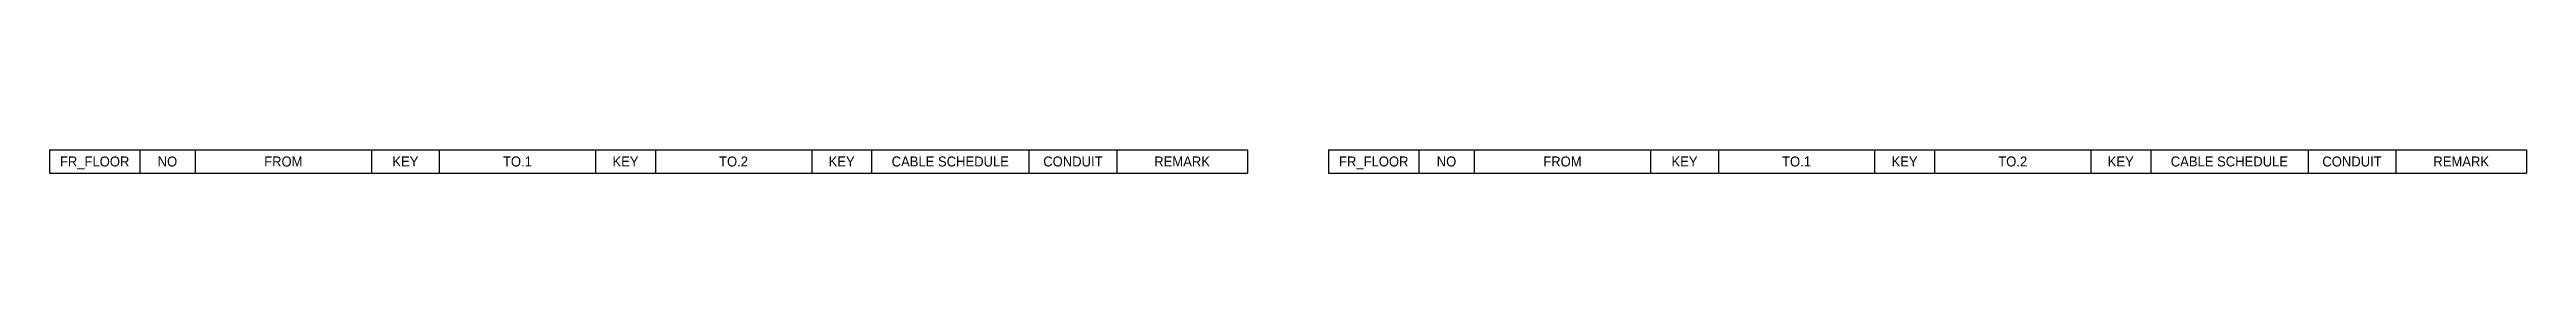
# Model space of a CAD drawing. Header units: millimetres. Extents: x 89450 to 753248, y -530175 to 1209785.
# Drawn here: x 512257 to 610934, y -94512 to -93575 of the extents above; entities that cross this region are included whole.
import ezdxf
from ezdxf.enums import TextEntityAlignment as Align

# ---------------------------------------------------------------- set-up
doc = ezdxf.new("R2010")
doc.units = ezdxf.units.MM
doc.header["$LTSCALE"] = 150
doc.layers.add('-----29 Cable Schedule', color=1, linetype='Continuous')
doc.layers.add('-----30 Text', color=2, linetype='Continuous')
doc.styles.add('ELEC', font='')
doc.styles.get('ELEC').set_extended_font_data('Dotum')

msp = doc.modelspace()

# ---------------------------------------------------------------- texts
at = {"layer": '-----30 Text', "style": 'ELEC'}
for s, p in [('FR_FLOOR', (514053, -94043)), ('NO', (516953, -94043)), ('FROM', (521571, -94043)), ('KEY', (526434, -94043)), ('TO.1', (530896, -94043)), ('KEY', (535201, -94043)), ('TO.2', (539507, -94043)), ('KEY', (543813, -94043)), ('CABLE SCHEDULE', (548141, -94043)), ('CONDUIT', (553026, -94043)), ('REMARK', (557377, -94043)), ('FR_FLOOR', (565011, -94043)), ('NO', (567911, -94043)), ('FROM', (572529, -94043)), ('KEY', (577393, -94043)), ('TO.1', (581854, -94043)), ('KEY', (586160, -94043)), ('TO.2', (590466, -94043)), ('KEY', (594771, -94043)), ('CABLE SCHEDULE', (599099, -94043)), ('CONDUIT', (603985, -94043)), ('REMARK', (608335, -94043))]:
    msp.add_text(s, height=396.6, dxfattribs=at).set_placement(p, align=Align.MIDDLE_CENTER)

# ---------------------------------------------------------------- linework, layer by layer
at = {"layer": '-----29 Cable Schedule'}
for p, q in [((512257, -93575), (512257, -94512)), ((512257, -93575), (559976, -93575)), ((515848, -93575), (515848, -94512)), ((518057, -93575), (518057, -94512)), ((525084, -93575), (525084, -94512)), ((527784, -93575), (527784, -94512)), ((534008, -93575), (534008, -94512)), ((536395, -93575), (536395, -94512)), ((542619, -93575), (542619, -94512)), ((545006, -93575), (545006, -94512)), ((551275, -93575), (551275, -94512)), ((554778, -93575), (554778, -94512)), ((559976, -93575), (559976, -94512)), ((563215, -93575), (563215, -94512)), ((563215, -93575), (610934, -93575)), ((566807, -93575), (566807, -94512)), ((569016, -93575), (569016, -94512)), ((576043, -93575), (576043, -94512)), ((578742, -93575), (578742, -94512)), ((584966, -93575), (584966, -94512)), ((587353, -93575), (587353, -94512)), ((593578, -93575), (593578, -94512)), ((595965, -93575), (595965, -94512)), ((602234, -93575), (602234, -94512)), ((605736, -93575), (605736, -94512)), ((610934, -93575), (610934, -94512)), ((512257, -94512), (559976, -94512)), ((512257, -94512), (559976, -94512)), ((563215, -94512), (610934, -94512)), ((563215, -94512), (610934, -94512))]:
    msp.add_line(p, q, dxfattribs=at)

msp.set_redraw_order([(e.dxf.handle, doc.entitydb.next_handle()) for e in msp.query("TEXT MTEXT ATTDEF DIMENSION ARC_DIMENSION")])  # texts and dimensions are drawn at this point

doc.saveas('drawing.dxf')
